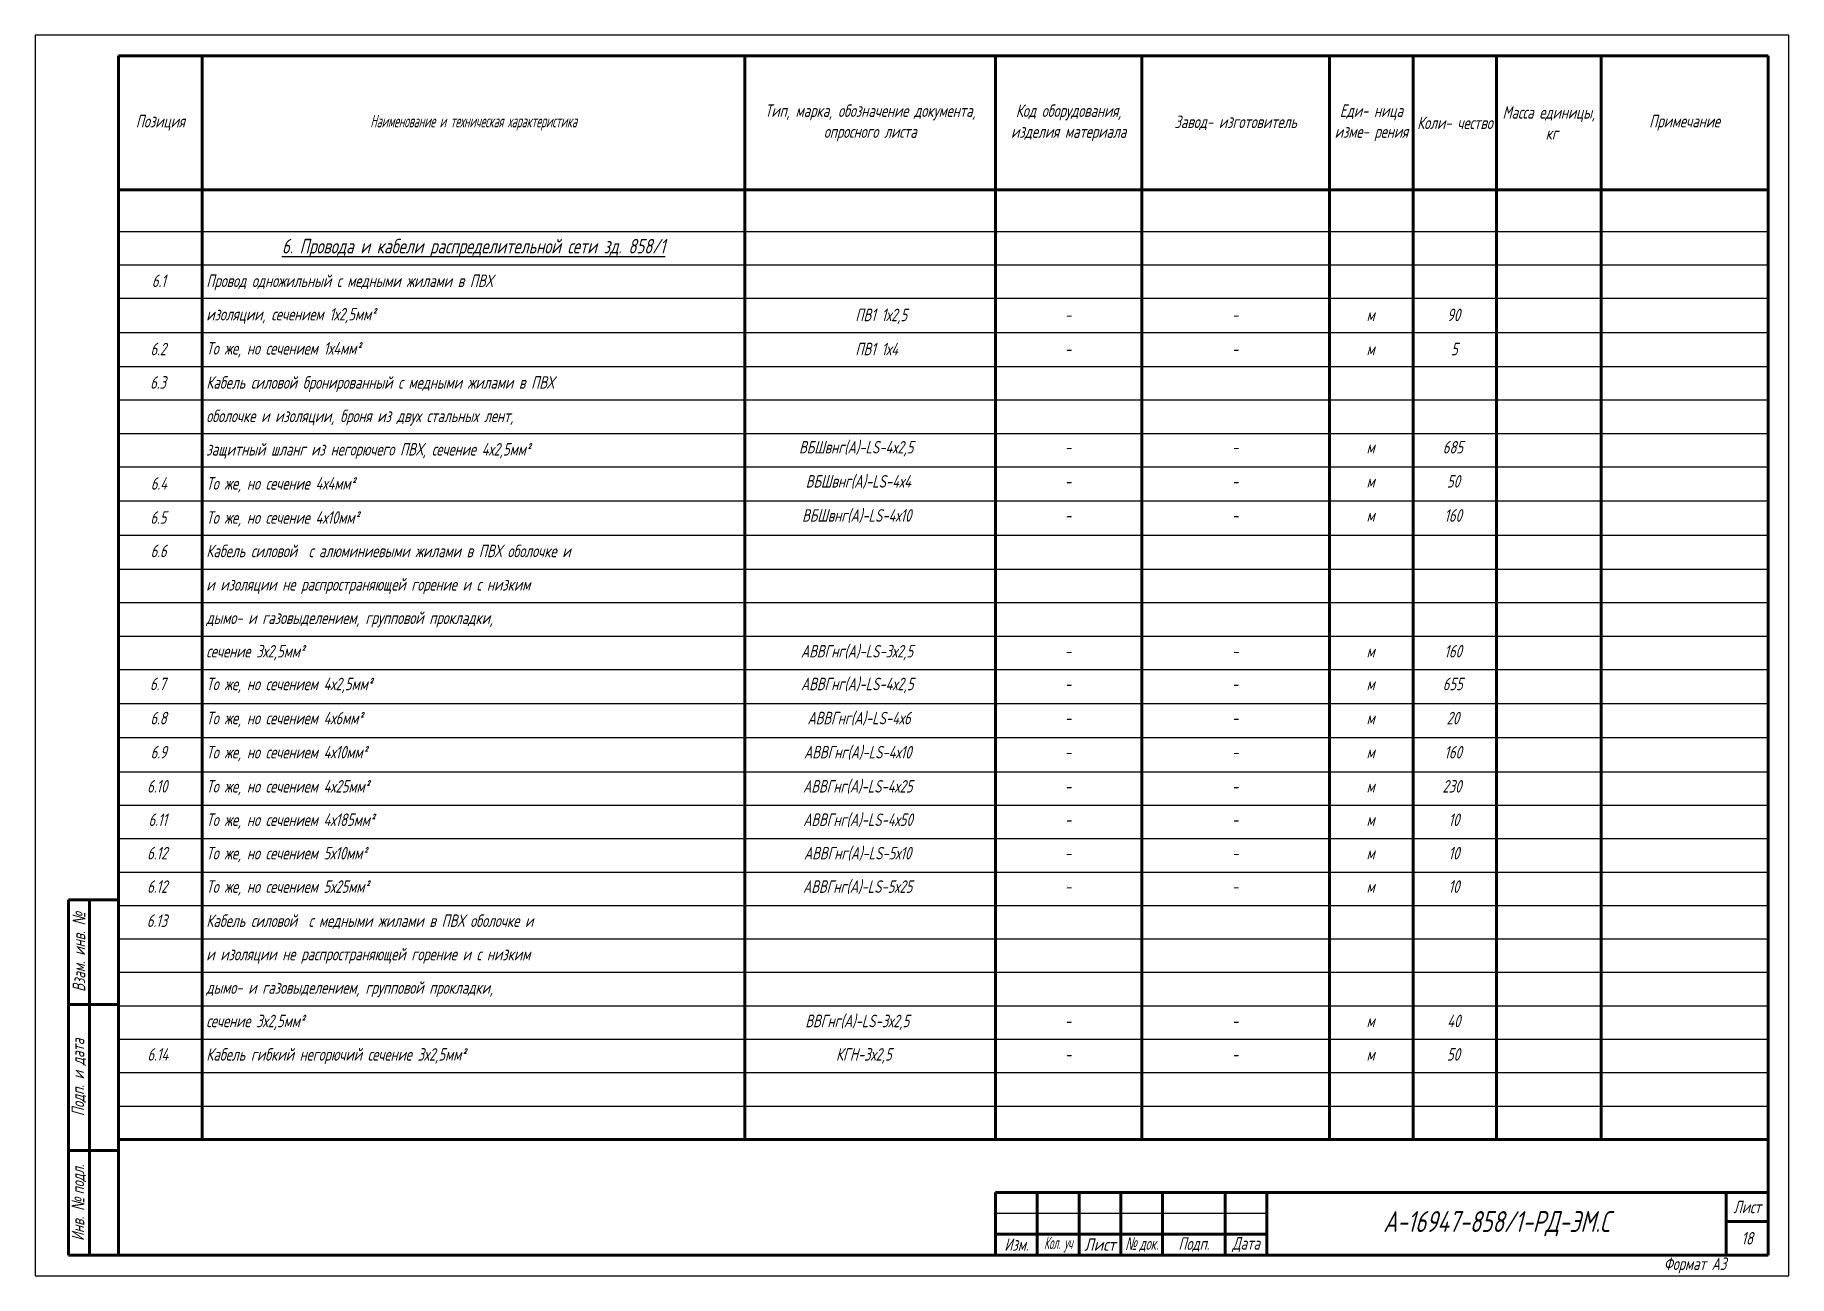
# Model space of a CAD drawing. Header units: millimetres. Extents: x -10490 to 5162, y -5053 to 76.
# Drawn here: x 4322 to 4742, y -344.1 to -47.1 of the extents above; entities that cross this region are included whole.
import ezdxf

# ---------------------------------------------------------------- set-up
doc = ezdxf.new("R2010")
doc.units = ezdxf.units.MM
for name, color, linetype, lineweight in [('Рамка толстая', 7, 'Continuous', 60), ('Рамка тонкая', 5, 'Continuous', 25), ('Спецификация', 9, 'Continuous', 25), ('Текст', 2, 'Continuous', 25), ('Штампы', 252, 'Continuous', 25)]:
    doc.layers.add(name, color=color, linetype=linetype, lineweight=lineweight)
doc.styles.add('SIMPLEX', font='simplex.shx', dxfattribs={"width": 0.7, "oblique": 15})

msp = doc.modelspace()

# ---------------------------------------------------------------- texts
at = {"layer": 'Спецификация', "color": 2, "attachment_point": 5, "style": 'SIMPLEX'}
for s, insert, char_height, width in [('{\\C2;Позиция}', (4351.95639, -68.14683), 3, 20), ('{\\Fgost|c204;\\Q15;\\C2;Наименование и техническая характеристика}', (4426.95639, -68.14683), 3, 130), ('{\\C2;Тип, марка, обозначение документа, опросного листа}', (4521.95639, -68.14683), 3, 60), ('{\\C2;Код оборудования, изделия материала}', (4569.45639, -68.14683), 3, 35), ('{\\C2;Завод- изготовитель}', (4609.45639, -68.14683), 3, 45), ('{\\C2;Еди- ница изме- рения}', (4641.95639, -68.14683), 3, 20), ('{\\C2;Коли- чество}', (4661.95639, -68.14683), 3, 20), ('{\\C2;Масса единицы,  кг}', (4684.45639, -68.14683), 3, 25), ('{\\C2;Примечание}', (4716.95639, -68.14683), 3, 40), ('{\\L6. Провода и кабели распределительной сети зд. 858/1}', (4426.95639, -98.14683), 3.5, 126)]:
    msp.add_mtext(s, dxfattribs=dict(at, insert=insert, char_height=char_height, width=width))
at = {"layer": 'Текст', "char_height": 3, "attachment_point": 1, "style": 'SIMPLEX'}
for s, width, heights, insert in [('\\pi7.9555;6.1', 20, [0], (4341.95639, -104.45809)), ('Провод одножильный с медными жилами в ПВХ', 129, [0], (4362.95639, -104.45809)), ('изоляции, сечением 1х2,5мм²', 129, [0], (4362.95639, -112.45809)), ('\\pi26.428;ПВ1 1х2,5', 60, [0], (4491.95639, -112.62476)), ('\\pi8.1321;90', 20, [3.5], (4651.95639, -112.62476)), ('\\pi16.6;-', 35, [0], (4551.95639, -112.62476)), ('\\pi21.6;-', 45, [0], (4586.95639, -112.62476)), ('\\pi8.8437;м', 20, [3.5], (4631.95639, -112.62476)), ('\\pi7.6321;6.2', 20, [0], (4341.95639, -120.79142)), ('То же, но сечением 1х4мм²', 129, [0], (4362.95639, -120.62476)), ('\\pi26.428;ПВ1 1х4', 60, [0], (4491.95639, -120.79142)), ('\\pi8.8437;м', 20, [3.5], (4631.95639, -120.79142)), ('\\pi9.0746;5', 20, [3.5], (4651.95639, -120.79142)), ('\\pi16.6;-', 35, [0], (4551.95639, -120.79142)), ('\\pi21.6;-', 45, [0], (4586.95639, -120.79142)), ('\\pi7.5555;6.3', 20, [0], (4341.95639, -128.79142)), ('Кабель силовой бронированный с медными жилами в ПВХ  ', 129, [0], (4362.95639, -128.79142)), ('оболочке и изоляции, броня из двух стальных лент, ', 129, [0], (4362.95639, -136.79142)), ('защитный шланг из негорючего ПВХ, сечение 4х2,5мм²', 129, [0], (4362.95639, -144.79142)), ('\\pi12.948;ВБШвнг(А)-LS-4х2,5', 60, [0], (4491.95639, -144.29142)), ('\\pi16.6;-', 35, [0], (4551.95639, -144.29142)), ('\\pi21.6;-', 45, [0], (4586.95639, -144.29142)), ('\\pi8.8437;м', 20, [3.5], (4631.95639, -144.29142)), ('\\pi7.1055;685', 20, [3.5], (4651.95639, -144.29142)), ('\\pi7.7055;6.4', 20, [0], (4341.95639, -152.95809)), ('То же, но сечение 4х4мм²', 129, [0], (4362.95639, -152.95809)), ('\\pi14.548;ВБШвнг(А)-LS-4х4', 60, [0], (4491.95639, -152.45809)), ('\\pi16.6;-', 35, [0], (4551.95639, -152.45809)), ('\\pi21.6;-', 45, [0], (4586.95639, -152.45809)), ('\\pi8.8437;м', 20, [3.5], (4631.95639, -152.45809)), ('\\pi8.1012;50', 20, [3.5], (4651.95639, -152.45809)), ('\\pi7.6055;6.5', 20, [0], (4341.95639, -161.12476)), ('То же, но сечение 4х10мм²', 129, [0], (4362.95639, -161.12476)), ('\\pi13.675;ВБШвнг(А)-LS-4х10', 60, [0], (4491.95639, -160.62476)), ('\\pi16.6;-', 35, [0], (4551.95639, -160.62476)), ('\\pi21.6;-', 45, [0], (4586.95639, -160.62476)), ('\\pi8.8437;м', 20, [3.5], (4631.95639, -160.62476)), ('\\pi7.4746;160', 20, [3.5], (4651.95639, -160.62476)), ('\\pi7.6629;6.6', 20, [0], (4341.95639, -169.12476)), ('Кабель силовой  с алюминиевыми жилами в ПВХ оболочке и ', 129, [0], (4362.95639, -169.12476)), ('и изоляции не распространяющей горение и с низким ', 129, [0], (4362.95639, -177.12476)), ('дымо- и газовыделением, групповой прокладки,', 129, [0], (4362.95639, -185.12476)), ('сечение 3х2,5мм²', 129, [0], (4362.95639, -193.12476)), ('\\pi13.398;АВВГнг(А)-LS-3х2,5', 60, [0], (4491.95639, -193.12476)), ('\\pi7.4746;160', 20, [3.5], (4651.95639, -193.12476)), ('\\pi16.6;-', 35, [0], (4551.95639, -193.12476)), ('\\pi21.6;-', 45, [0], (4586.95639, -193.12476)), ('\\pi8.8437;м', 20, [3.5], (4631.95639, -193.12476)), ('\\pi7.5055;6.7', 20, [0], (4341.95639, -200.95809)), ('То же, но сечением 4х2,5мм²', 129, [0], (4362.95639, -200.95809)), ('\\pi13.398;АВВГнг(А)-LS-4х2,5', 60, [0], (4491.95639, -200.95809)), ('\\pi7.1055;655', 20, [3.5], (4651.95639, -200.95809)), ('\\pi16.6;-', 35, [0], (4551.95639, -200.95809)), ('\\pi21.6;-', 45, [0], (4586.95639, -200.95809)), ('\\pi8.8437;м', 20, [3.5], (4631.95639, -200.95809)), ('\\pi7.6129;6.8', 20, [0], (4341.95639, -209.12476)), ('То же, но сечением 4х6мм²', 129, [0], (4362.95639, -209.12476)), ('\\pi14.955;АВВГнг(А)-LS-4х6', 60, [0], (4491.95639, -209.12476)), ('\\pi8.0246;20', 20, [3.5], (4651.95639, -209.12476)), ('\\pi16.6;-', 35, [0], (4551.95639, -209.12476)), ('\\pi21.6;-', 45, [0], (4586.95639, -209.12476)), ('\\pi8.8437;м', 20, [3.5], (4631.95639, -209.12476)), ('\\pi7.6629;6.9', 20, [0], (4341.95639, -217.29142)), ('То же, но сечением 4х10мм²', 129, [0], (4362.95639, -217.29142)), ('\\pi14.125;АВВГнг(А)-LS-4х10', 60, [0], (4491.95639, -217.29142)), ('\\pi8.8437;м', 20, [3.5], (4631.95639, -217.29142)), ('\\pi7.4746;160', 20, [3.5], (4651.95639, -217.29142)), ('\\pi16.6;-', 35, [0], (4551.95639, -217.29142)), ('\\pi21.6;-', 45, [0], (4586.95639, -217.29142)), ('\\pi6.8321;6.10', 20, [0], (4341.95639, -225.45809)), ('То же, но сечением 4х25мм²', 129, [0], (4362.95639, -225.45809)), ('\\pi13.898;АВВГнг(А)-LS-4х25', 60, [0], (4491.95639, -225.45809)), ('\\pi8.8437;м', 20, [3.5], (4631.95639, -225.45809)), ('\\pi7.0246;230', 20, [3.5], (4651.95639, -225.45809)), ('\\pi16.6;-', 35, [0], (4551.95639, -225.45809)), ('\\pi21.6;-', 45, [0], (4586.95639, -225.45809)), ('\\pi7.1555;6.11', 20, [0], (4341.95639, -233.45809)), ('То же, но сечением 4х185мм²', 129, [0], (4362.95639, -233.45809)), ('\\pi13.925;АВВГнг(А)-LS-4х50', 60, [0], (4491.95639, -233.45809)), ('\\pi16.6;-', 35, [0], (4551.95639, -233.45809)), ('\\pi21.6;-', 45, [0], (4586.95639, -233.45809)), ('\\pi8.8437;м', 20, [3.5], (4631.95639, -233.45809)), ('\\pi8.4746;10', 20, [3.5], (4651.95639, -233.45809)), ('\\pi6.8321;6.12', 20, [0], (4341.95639, -241.45809)), ('То же, но сечением 5х10мм²', 129, [0], (4362.95639, -241.45809)), ('\\pi14.125;АВВГнг(А)-LS-5х10', 60, [0], (4491.95639, -241.45809)), ('\\pi16.6;-', 35, [0], (4551.95639, -241.45809)), ('\\pi21.6;-', 45, [0], (4586.95639, -241.45809)), ('\\pi8.8437;м', 20, [3.5], (4631.95639, -241.45809)), ('\\pi8.4746;10', 20, [3.5], (4651.95639, -241.45809)), ('\\pi6.8321;6.12', 20, [0], (4341.95639, -249.45809)), ('То же, но сечением 5х25мм²', 129, [0], (4362.95639, -249.45809)), ('\\pi13.898;АВВГнг(А)-LS-5х25', 60, [0], (4491.95639, -249.45809)), ('\\pi16.6;-', 35, [0], (4551.95639, -249.45809)), ('\\pi21.6;-', 45, [0], (4586.95639, -249.45809)), ('\\pi8.8437;м', 20, [3.5], (4631.95639, -249.45809)), ('\\pi8.4746;10', 20, [3.5], (4651.95639, -249.45809)), ('\\pi6.7555;6.13', 20, [0], (4341.95639, -257.62476)), ('Кабель силовой  с медными жилами в ПВХ оболочке и ', 129, [0], (4362.95639, -257.62476)), ('и изоляции не распространяющей горение и с низким ', 129, [0], (4362.95639, -265.62476)), ('дымо- и газовыделением, групповой прокладки,', 129, [0], (4362.95639, -273.62476)), ('\\pi14.448;ВВГнг(А)-LS-3х2,5', 60, [0], (4491.95639, -281.62476)), ('сечение 3х2,5мм²', 129, [0], (4362.95639, -281.62476)), ('\\pi16.6;-', 35, [0], (4551.95639, -281.62476)), ('\\pi21.6;-', 45, [0], (4586.95639, -281.62476)), ('\\pi8.8437;м', 20, [3.5], (4631.95639, -281.62476)), ('\\pi8.1586;40', 20, [3.5], (4651.95639, -281.62476)), ('\\pi6.9055;6.14', 20, [0], (4341.95639, -289.62476)), ('Кабель гибкий негорючий сечение 3х2,5мм²', 129, [0], (4362.95639, -289.62476)), ('\\pi21.798;КГН-3х2,5', 60, [0], (4491.95639, -289.62476)), ('\\pi8.1012;50', 20, [3.5], (4651.95639, -289.62476)), ('\\pi16.6;-', 35, [0], (4551.95639, -289.62476)), ('\\pi21.6;-', 45, [0], (4586.95639, -289.62476)), ('\\pi8.8437;м', 20, [3.5], (4631.95639, -289.62476))]:
    msp.add_mtext_dynamic_manual_height_columns(s, width=width, gutter_width=12.5, heights=heights, dxfattribs=dict(at, insert=insert))
at = {"layer": 'Штампы', "color": 2, "char_height": 3, "attachment_point": 5, "rotation": 90, "style": 'SIMPLEX'}
for s, insert, width in [('Взам. инв. {\\fArial|b0|i0|c204|p34;№}', (4332.45639, -266.64683), 25), ('Подп. и дата', (4332.45639, -296.64683), 35), ('Инв. {\\fArial|b0|i0|c204|p34;№ }подл.', (4332.45639, -326.64683), 25)]:
    msp.add_mtext(s, dxfattribs=dict(at, insert=insert, width=width))
at = {"layer": 'Штампы', "color": 2, "style": 'SIMPLEX'}
for s, insert, char_height, width, attachment_point in [('{\\W0.7;Лист}', (4731.95639, -327.64683), 3, 10, 5), ('А-16947-858/1-РД-ЭМ.С', (4671.95639, -331.64683), 5, 110, 5), ('Изм.', (4556.95639, -336.64683), 3, 10, 5), ('{\\W0.5;Кол. уч}', (4566.95639, -336.64683), 3, 10, 5), ('{\\W0.8;Лист}', (4576.95639, -336.64683), 3, 10, 5), ('{\\fArial|b0|i0|c204|p34;\\W0.6;№ \\Fsimplex|c204;док.}', (4586.95639, -336.64683), 3, 10, 5), ('Подп.', (4599.45639, -336.64683), 3, 15, 5), ('{\\W0.7;Дата}', (4611.95639, -336.64683), 3, 10, 5), ('18', (4731.95639, -335.14683), 3, 10, 5), ('Формат А3', (4726.95639, -341.64683), 3, 165, 6)]:
    msp.add_mtext(s, dxfattribs=dict(at, insert=insert, char_height=char_height, width=width, attachment_point=attachment_point))

# ---------------------------------------------------------------- blocks, each defined once
blk = doc.blocks.new('A$C64336E77')
at = {"layer": 'Рамка толстая'}
for p, q in [((20, 5), (20, 292)), ((20, 292), (415, 292)), ((415, 292), (415, 5)), ((20, 5), (415, 5))]:
    blk.add_line(p, q, dxfattribs=at)
at = {"layer": 'Рамка тонкая'}
for p, q in [((0, 297), (0, 0)), ((420, 297), (0, 297)), ((420, 0), (420, 297)), ((0, 0), (420, 0))]:
    blk.add_line(p, q, dxfattribs=at)

# ---------------------------------------------------------------- linework, layer by layer
at = {"layer": 'Спецификация', "lineweight": 60}
for p, q in [((4341.95639, -52.14683), (4736.95639, -52.14683)), ((4361.95639, -52.14683), (4361.95639, -311.48017)), ((4491.95639, -52.14683), (4491.95639, -311.48017)), ((4551.95639, -52.14683), (4551.95639, -311.48017)), ((4586.95639, -52.14683), (4586.95639, -311.48017)), ((4631.95639, -52.14683), (4631.95639, -311.48017)), ((4651.95639, -52.14683), (4651.95639, -311.48017)), ((4671.95639, -52.14683), (4671.95639, -311.48017)), ((4696.95639, -52.14683), (4696.95639, -311.48017)), ((4736.95639, -52.14683), (4736.95639, -311.48017)), ((4341.95639, -84.14683), (4736.95639, -84.14683)), ((4341.95639, -311.48017), (4736.95639, -311.48017))]:
    msp.add_line(p, q, dxfattribs=at)
at = {"layer": 'Спецификация', "color": 5}
for p, q in [((4341.95639, -94.14683), (4736.95639, -94.14683)), ((4341.95639, -102.14683), (4736.95639, -102.14683)), ((4341.95639, -110.14683), (4736.95639, -110.14683)), ((4341.95639, -118.3135), (4736.95639, -118.3135)), ((4341.95639, -126.48017), (4736.95639, -126.48017)), ((4341.95639, -134.48017), (4736.95639, -134.48017)), ((4341.95639, -142.48017), (4736.95639, -142.48017)), ((4341.95639, -150.48017), (4736.95639, -150.48017)), ((4341.95639, -158.64683), (4736.95639, -158.64683)), ((4341.95639, -166.8135), (4736.95639, -166.8135)), ((4341.95639, -174.98017), (4736.95639, -174.98017)), ((4341.95639, -182.98017), (4736.95639, -182.98017)), ((4341.95639, -190.98017), (4736.95639, -190.98017)), ((4341.95639, -198.98017), (4736.95639, -198.98017)), ((4341.95639, -207.14683), (4736.95639, -207.14683)), ((4341.95639, -215.3135), (4736.95639, -215.3135)), ((4341.95639, -223.48017), (4736.95639, -223.48017)), ((4341.95639, -231.48017), (4736.95639, -231.48017)), ((4341.95639, -239.48017), (4736.95639, -239.48017)), ((4341.95639, -247.48017), (4736.95639, -247.48017)), ((4341.95639, -255.48017), (4736.95639, -255.48017)), ((4341.95639, -263.48017), (4736.95639, -263.48017)), ((4341.95639, -271.48017), (4736.95639, -271.48017)), ((4341.95639, -279.48017), (4736.95639, -279.48017)), ((4341.95639, -287.48017), (4736.95639, -287.48017)), ((4341.95639, -295.48017), (4736.95639, -295.48017)), ((4341.95639, -303.48017), (4736.95639, -303.48017))]:
    msp.add_line(p, q, dxfattribs=at)
at = {"layer": 'Штампы', "lineweight": 60}
for p, q in [((4329.95639, -339.14683), (4329.95639, -254.14683)), ((4329.95639, -254.14683), (4341.95639, -254.14683)), ((4334.95639, -339.14683), (4334.95639, -254.14683)), ((4329.95639, -279.14683), (4341.95639, -279.14683)), ((4329.95639, -314.14683), (4341.95639, -314.14683)), ((4551.95639, -324.14683), (4736.95639, -324.14683)), ((4551.95639, -324.14683), (4551.95639, -339.14683)), ((4561.95639, -324.14683), (4561.95639, -339.14683)), ((4571.95639, -324.14683), (4571.95639, -339.14683)), ((4581.95639, -324.14683), (4581.95639, -339.14683)), ((4591.95639, -324.14683), (4591.95639, -339.14683)), ((4606.95639, -324.14683), (4606.95639, -339.14683)), ((4616.95639, -324.14683), (4616.95639, -339.14683)), ((4726.95639, -324.14683), (4726.95639, -339.14683)), ((4736.95639, -324.14683), (4736.95639, -339.14683)), ((4726.95639, -331.14683), (4736.95639, -331.14683)), ((4551.95639, -334.14683), (4616.95639, -334.14683)), ((4329.95639, -339.14683), (4341.95639, -339.14683)), ((4551.95639, -339.14683), (4736.95639, -339.14683))]:
    msp.add_line(p, q, dxfattribs=at)
at = {"layer": 'Штампы', "color": 5, "lineweight": 25}
msp.add_line((4551.95639, -329.14683), (4616.95639, -329.14683), dxfattribs=at)
at = {"layer": 'Штампы', "color": 8, "lineweight": 0}
msp.add_line((4551.95639, -344.14683), (4736.95639, -344.14683), dxfattribs=at)

# ---------------------------------------------------------------- block references
msp.add_blockref('A$C64336E77', (4321.9564, -344.14683))

msp.set_redraw_order([(e.dxf.handle, doc.entitydb.next_handle()) for e in msp.query("TEXT MTEXT ATTDEF DIMENSION ARC_DIMENSION")])  # texts and dimensions are drawn at this point

doc.saveas('drawing.dxf')
